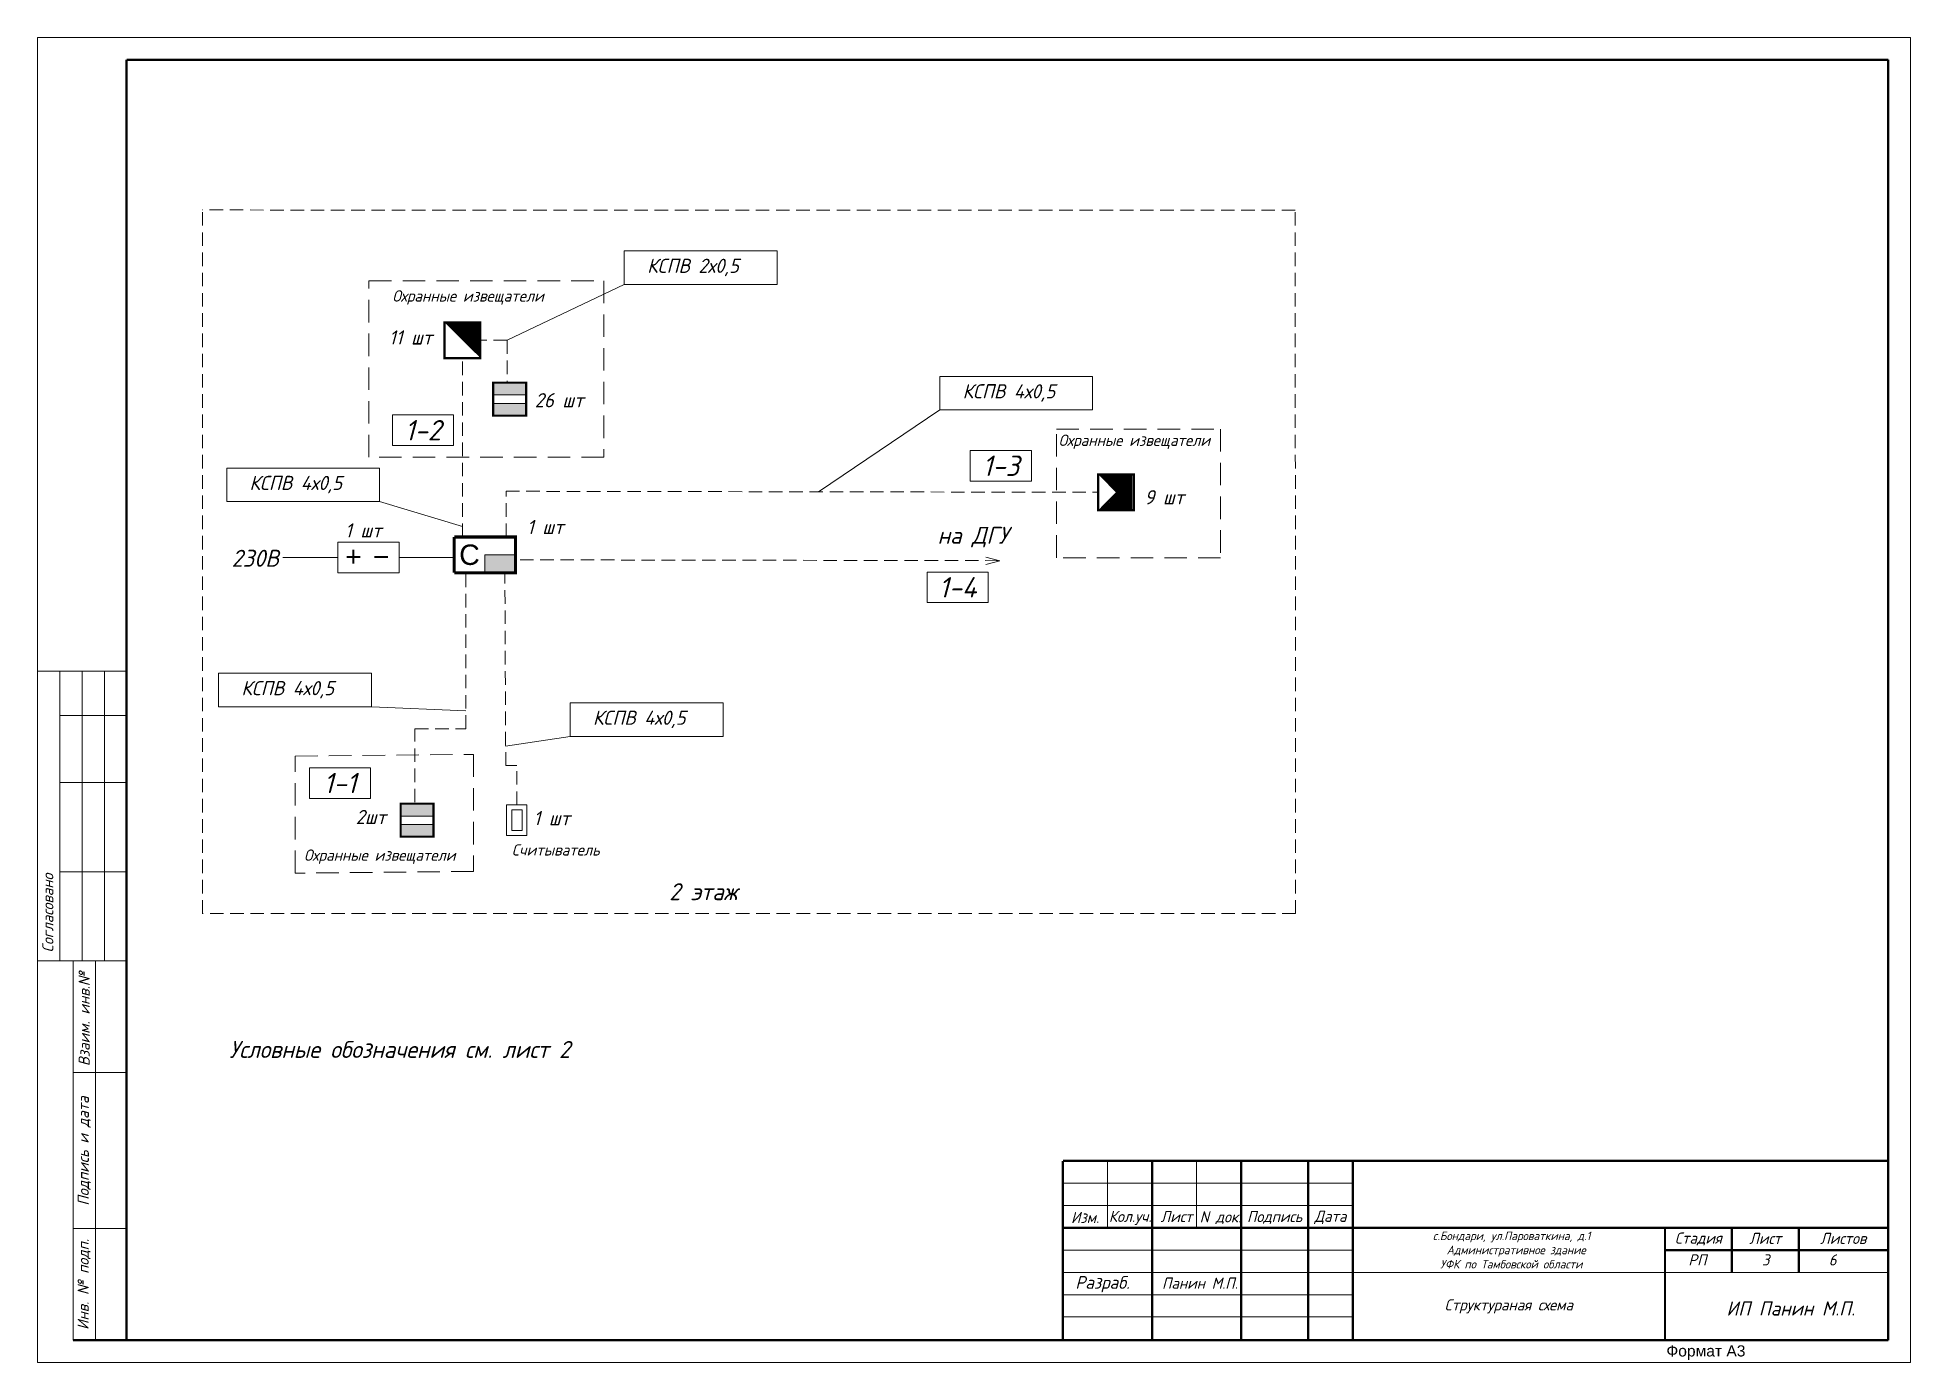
# Model space of a CAD drawing. Header units: inches. Extents: x 595 to 2125, y 393 to 1751.
# Drawn here: x 595.1 to 727.4, y 1390.5 to 1484.1 of the extents above; entities that cross this region are included whole.
import ezdxf

# ---------------------------------------------------------------- set-up
doc = ezdxf.new("R2010")
doc.units = ezdxf.units.IN
doc.header["$MEASUREMENT"] = 0
doc.linetypes.add('HIDDEN2', pattern=[4.7625, 3.175, -1.5875])
doc.linetypes.add('НЕВИДИМАЯ', pattern=[9.525, 6.35, -3.175])
doc.layers.get('0').transparency = 0.7
doc.layers.add('DESC', color=7, linetype='Continuous')
doc.styles.get("Standard").update_dxf_attribs({"font": 'GOST_Common Italic_0.ttf'})

msp = doc.modelspace()

# ---------------------------------------------------------------- texts
at = {"layer": 'DESC', "color": 7}
for s, p in [('Кол.уч.', (670.75, 1400.42)), ('Лист', (674.4, 1400.41)), ('N док.', (677.17, 1400.39)), ('РП', (711.68, 1397.35)), ('3', (716.88, 1397.35)), ('6', (721.6, 1397.35))]:
    msp.add_text(s, height=0.787, dxfattribs=at).set_placement(p)
at = {"layer": 'DESC', "color": 0, "attachment_point": 1}
for s, width, heights, insert, char_height in [('КСПВ 2х0,5 ', 9.1713, [1.06], (638.14, 1468.43), 1), ('Охранные извещатели', 15.8242, [1.22], (620.14, 1466.2), 0.8), ('11 шт ', 6.4521, [0], (619.9, 1463.37), 1), ('КСПВ 4х0,5 ', 9.1713, [1.06], (660.42, 1459.57), 1), ('26 шт', 6.4521, [0], (630.2, 1458.94), 1), ('\\pt2.4;Охранные извещатели', 15.8242, [1.22], (667.2, 1456.01), 0.8), ('КСПВ 4х0,5 ', 9.1713, [1.06], (610.05, 1453.1), 1), ('9 шт ', 6.4521, [0], (673.26, 1452.09), 1), ('1 шт ', 6.4521, [0], (616.8, 1449.75), 1), ('1 шт ', 6.4521, [0], (629.65, 1449.99), 1), ('на ДГУ', 6.1092, [1.24], (658.65, 1449.5), 1.2), ('230В', 0.7525, [0], (608.79, 1447.88), 1.2), ('КСПВ 4х0,5 ', 9.1713, [1.06], (609.48, 1438.61), 1), ('КСПВ 4х0,5 ', 9.1713, [1.06], (634.31, 1436.52), 1), ('2шт ', 6.4521, [0], (617.55, 1429.51), 1), ('1 шт ', 6.4521, [0], (630.11, 1429.43), 1), ('Охранные извещатели', 15.8242, [1.22], (613.9, 1426.72), 0.8), ('Считыватель', 15.8242, [1.22], (628.58, 1427.09), 0.8), ('2 этаж', 37.2731, [2.89], (639.7, 1424.34), 1.2), ('Условные обозначения см. лист 2', 37.2731, [2.89], (608.63, 1413.2), 1.2)]:
    msp.add_mtext_dynamic_manual_height_columns(s, width=width, gutter_width=1, heights=heights, dxfattribs=dict(at, insert=insert, char_height=char_height))
at = {"layer": 'DESC', "color": 0, "attachment_point": 5}
for s, insert, char_height, width in [('1-2', (622.3, 1456.32), 1.44, 4.32), ('1-3', (663.12, 1453.81), 1.44, 4.32), ('{\\fArial|b0|i0|c204|p34;C}', (625.59, 1447.52), 1.44, 2.16), ('1-4', (660.07, 1445.23), 1.44, 4.32), ('1-1', (616.44, 1431.41), 1.44, 4.32), ('Стадия', (712.39, 1399.22), 0.787, 4.725), ('Лист', (717.11, 1399.26), 0.787, 5.67), ('Листов', (722.62, 1399.26), 0.787, 5.3325)]:
    msp.add_mtext(s, dxfattribs=dict(at, insert=insert, char_height=char_height, width=width))
at = {"layer": 'DESC', "char_height": 0.7875, "attachment_point": 1, "rotation": 90}
for s, insert, width in [('Cогласовано', (595.41, 1419.43), 9.4622), ('Взаим. инв.№', (597.98, 1411.42), 14.4387), ('Подпись и дата', (597.92, 1401.57), 11.3549), ('Инв. № подп.', (597.91, 1392.8), 13.2391)]:
    msp.add_mtext(s, dxfattribs=dict(at, insert=insert, width=width))
at = {"layer": 'DESC', "attachment_point": 5}
for s, insert, char_height, width in [('Изм.', (669.07, 1400.74), 0.787, 3.15), ('Подпись', (682.46, 1400.74), 0.787, 4.725), ('Дата', (686.4, 1400.74), 0.787, 3.15), ('Структураная схема', (699, 1394.46), 0.7875, 22.05)]:
    msp.add_mtext(s, dxfattribs=dict(at, insert=insert, char_height=char_height, width=width))
at = {"layer": 'DESC', "color": 0, "lineweight": 15, "insert": (669.88, 1399.74), "char_height": 0.6, "attachment_point": 1}
msp.add_mtext_dynamic_manual_height_columns('\\pi23.73776;c.Бондари, ул.Пароваткина, д.1\\P\\pi24.36617; Административное здание \\P\\pi24.27003;УФК по Тамбовской области', width=59.1919, gutter_width=1, heights=[0], dxfattribs=at)
at = {"layer": 'DESC', "color": 0, "lineweight": 15, "insert": (670.3, 1396.03), "char_height": 0.9, "width": 7.0924, "attachment_point": 5}
msp.add_mtext('Разраб.', dxfattribs=at)
at = {"layer": 'DESC', "lineweight": 15, "insert": (677.18, 1396.1), "char_height": 0.787, "width": 6.3, "attachment_point": 5}
msp.add_mtext('Панин М.П.', dxfattribs=at)
at = {"layer": 'DESC', "lineweight": 15, "insert": (709.56, 1394.81), "char_height": 1, "attachment_point": 1}
msp.add_mtext_dynamic_manual_height_columns('\\pi4.80835;ИП Панин М.П.', width=17.9743, gutter_width=1, heights=[1.74], dxfattribs=at)
at = {"layer": 'DESC', "linetype": 'НЕВИДИМАЯ', "insert": (710.13, 1391.71), "char_height": 0.7875, "width": 9.1777, "attachment_point": 1}
msp.add_mtext('{\\fArial|b0|i0|c204|p34;Формат А3}', dxfattribs=at)

# ---------------------------------------------------------------- blocks, each defined once
blk = doc.blocks.new('Звуковой')
blk.add_lwpolyline([(0.1, 2.9, 0, 4, 0), (1.5, 1.51, 4, 4, 0)], format="xyseb")
at = {"const_width": 0.2}
blk.add_lwpolyline([(0, 0), (0, 3), (3, 3), (3, 0)], close=True, dxfattribs=at)
blk = doc.blocks.new('Объем')
at = {"const_width": 0.2}
blk.add_lwpolyline([(0, 0), (0, 3), (3, 3), (3, 0)], close=True, dxfattribs=at)
for points in [[(0.21, 2.94), (0.21, 0.09)], [(0.41, 2.94), (0.41, 0.09)], [(0.61, 2.94), (0.61, 0.09)], [(0.8, 2.94), (0.8, 0.09)], [(1.01, 2.94), (1.01, 0.09)], [(1.21, 2.94), (1.21, 0.09)], [(1.39, 1.52), (2.81, 2.97)], [(1.39, 2.94), (1.39, 0.09)], [(1.39, 1.48), (2.82, 0.03)], [(1.56, 2.93), (1.56, 1.76)], [(1.76, 2.94), (1.76, 1.94)], [(1.94, 2.95), (1.94, 2.15)], [(2.13, 2.93), (2.13, 2.33)], [(2.3, 2.93), (2.3, 2.52)], [(2.49, 2.94), (2.49, 2.7)], [(1.56, 0.09), (1.56, 1.25)], [(1.74, 0.06), (1.74, 1.05)], [(1.94, 0.06), (1.94, 0.87)], [(2.13, 0.05), (2.13, 0.66)], [(2.31, 0.06), (2.31, 0.48)], [(2.49, 0.07), (2.49, 0.29)]]:
    blk.add_lwpolyline(points, dxfattribs=at)

# ---------------------------------------------------------------- hatches: boundary and pattern name
at = {"layer": 'DESC', "lineweight": 15}
h = msp.add_hatch(color=0, dxfattribs=at)
h.dxf.hatch_style = 1
h.paths.add_polyline_path([(627.26, 1458.21), (627.26, 1457.35), (629.59, 1457.35), (629.59, 1458.21)])
h.paths.add_polyline_path([(629.59, 1458.81), (629.59, 1459.68), (627.26, 1459.68), (627.26, 1458.81)])
at = {"layer": 'DESC'}
msp.add_hatch(color=0, dxfattribs=at).paths.add_polyline_path([(626.67, 1447.52), (626.67, 1446.26), (628.83, 1446.26), (628.83, 1447.52)])
at = {"layer": 'DESC', "lineweight": 15}
h = msp.add_hatch(color=0, dxfattribs=at)
h.dxf.hatch_style = 1
h.paths.add_polyline_path([(620.73, 1428.48), (620.73, 1427.62), (623.05, 1427.62), (623.05, 1428.48)])
h.paths.add_polyline_path([(623.05, 1429.08), (623.05, 1429.95), (620.73, 1429.95), (620.73, 1429.08)])

# ---------------------------------------------------------------- linework, layer by layer
at = {"layer": 'DESC', "color": 7, "lineweight": 15}
for p, q in [((595.07, 1390.5), (595.07, 1484.05)), ((595.07, 1484.05), (727.37, 1484.05)), ((727.37, 1484.05), (727.37, 1390.5)), ((670.65, 1404.73), (670.65, 1400.01)), ((676.95, 1404.73), (676.95, 1400.01)), ((667.5, 1403.16), (687.98, 1403.16)), ((667.5, 1401.58), (687.98, 1401.58)), ((667.5, 1398.43), (687.98, 1398.43)), ((667.5, 1396.86), (687.98, 1396.86)), ((687.98, 1396.86), (725.78, 1396.86)), ((667.5, 1395.28), (687.98, 1395.28)), ((667.5, 1393.71), (687.98, 1393.71)), ((727.37, 1390.5), (595.07, 1390.5))]:
    msp.add_line(p, q, dxfattribs=at)
at = {"layer": 'DESC', "color": 0, "linetype": 'HIDDEN2', "lineweight": 15, "ltscale": 0.3}
for p, q in [((683.91, 1471.86), (606.72, 1471.87)), ((606.74, 1422.19), (606.72, 1471.86)), ((683.94, 1422.19), (683.91, 1471.86)), ((628.24, 1462.67), (626.35, 1462.67)), ((628.24, 1462.67), (628.24, 1459.77)), ((625.09, 1448.78), (625.09, 1461.41)), ((628.17, 1448.78), (628.17, 1452.01)), ((628.17, 1452.01), (669.99, 1451.94)), ((625.32, 1435.24), (625.32, 1446.26)), ((628.15, 1432.64), (628.09, 1446.26)), ((629.16, 1447.17), (663.04, 1447.11)), ((621.74, 1430.05), (621.74, 1435.24)), ((621.74, 1435.24), (625.32, 1435.24)), ((628.15, 1432.64), (628.93, 1432.64)), ((628.93, 1429.87), (628.93, 1432.64)), ((683.94, 1422.19), (606.71, 1422.19))]:
    msp.add_line(p, q, dxfattribs=at)
at = {"layer": 'DESC', "color": 0, "lineweight": 15}
for p, q in [((636.52, 1466.62), (628.24, 1462.67)), ((658.8, 1457.76), (650.25, 1451.97)), ((619.24, 1451.28), (625.09, 1449.52)), ((663.04, 1447.11), (662.05, 1447.36)), ((612.41, 1447.34), (616.3, 1447.34)), ((620.62, 1447.34), (624.51, 1447.34)), ((628.83, 1447.17), (628.83, 1447.17)), ((663.04, 1447.11), (662.05, 1446.83)), ((618.67, 1436.79), (625.32, 1436.51)), ((632.7, 1434.7), (628.14, 1434.01))]:
    msp.add_line(p, q, dxfattribs=at)
at = {"layer": 'DESC', "lineweight": 15}
for p, q in [((601.37, 1439.32), (595.07, 1439.32)), ((596.65, 1439.32), (596.65, 1418.85)), ((598.22, 1439.32), (598.22, 1418.85)), ((599.8, 1439.32), (599.8, 1418.85)), ((601.37, 1436.17), (596.65, 1436.17)), ((601.37, 1431.45), (596.65, 1431.45)), ((601.37, 1425.15), (596.65, 1425.15)), ((601.37, 1418.85), (595.07, 1418.85)), ((597.59, 1418.85), (597.59, 1392.07)), ((597.59, 1418.85), (601.37, 1418.85)), ((599.17, 1418.85), (599.17, 1392.07)), ((597.59, 1410.97), (601.37, 1410.97)), ((597.59, 1399.95), (601.37, 1399.95))]:
    msp.add_line(p, q, dxfattribs=at)
at = {"layer": 'DESC', "color": 7, "lineweight": 15, "const_width": 0.158}
for points in [[(601.37, 1482.48), (601.37, 1392.07), (725.8, 1392.07)], [(725.8, 1482.48), (601.37, 1482.48)], [(725.8, 1392.07), (725.8, 1482.48)], [(667.5, 1404.73), (667.5, 1392.13)], [(667.5, 1404.73), (725.78, 1404.73)], [(673.8, 1404.73), (673.8, 1392.07)], [(680.1, 1404.73), (680.1, 1392.13)], [(684.83, 1404.73), (684.83, 1392.13)], [(687.98, 1404.73), (687.98, 1392.13)], [(667.5, 1400.01), (725.78, 1400.01)], [(710.03, 1392.07), (710.03, 1400.01)], [(714.75, 1396.86), (714.75, 1400.01)], [(719.48, 1396.86), (719.48, 1400.01)], [(710.03, 1398.43), (725.78, 1398.43)]]:
    msp.add_lwpolyline(points, dxfattribs=at)
at = {"layer": 'DESC', "color": 0, "lineweight": 15}
for points in [[(636.52, 1468.98), (647.32, 1468.98), (647.32, 1466.62), (636.52, 1466.62)], [(627.26, 1459.68), (629.59, 1459.68), (629.59, 1458.81), (627.26, 1458.81)], [(658.8, 1460.12), (669.6, 1460.12), (669.6, 1457.76), (658.8, 1457.76)], [(629.59, 1457.35), (627.26, 1457.35), (627.26, 1458.21), (629.59, 1458.21)], [(608.44, 1453.65), (619.24, 1453.65), (619.24, 1451.28), (608.44, 1451.28)], [(616.3, 1446.26), (620.62, 1446.26), (620.62, 1448.42), (616.3, 1448.42)], [(607.87, 1439.16), (618.67, 1439.16), (618.67, 1436.79), (607.87, 1436.79)], [(632.7, 1437.07), (643.5, 1437.07), (643.5, 1434.7), (632.7, 1434.7)], [(620.73, 1429.95), (623.05, 1429.95), (623.05, 1429.08), (620.73, 1429.08)], [(623.05, 1427.62), (620.73, 1427.62), (620.73, 1428.48), (623.05, 1428.48)]]:
    msp.add_lwpolyline(points, close=True, dxfattribs=at)
at = {"layer": 'DESC', "color": 0, "linetype": 'HIDDEN2', "lineweight": 15, "ltscale": 0.5}
for points in [[(618.49, 1466.88), (635.08, 1466.88), (635.08, 1454.41), (618.49, 1454.41)], [(667.05, 1456.4), (678.64, 1456.4), (678.64, 1447.32), (667.05, 1447.32)], [(613.28, 1433.31), (625.88, 1433.43), (625.88, 1425.17), (613.28, 1425.05)]]:
    msp.add_lwpolyline(points, close=True, dxfattribs=at)
at = {"layer": 'DESC', "color": 0, "lineweight": 15}
for points, const_width in [([(627.26, 1459.68), (629.59, 1459.68), (629.59, 1457.35), (627.26, 1457.35), (627.26, 1459.68)], 0.155), ([(624.51, 1448.78), (624.51, 1446.26)], 0.216), ([(624.51, 1448.78), (628.83, 1448.78), (628.83, 1446.26), (624.51, 1446.26)], 0.216), ([(620.73, 1429.95), (623.05, 1429.95), (623.05, 1427.62), (620.73, 1427.62), (620.73, 1429.95)], 0.155)]:
    msp.add_lwpolyline(points, dxfattribs=dict(at, const_width=const_width))
for points in [[(620.14, 1457.4), (624.46, 1457.4), (624.46, 1455.24), (620.14, 1455.24), (620.14, 1457.4)], [(660.96, 1454.89), (665.28, 1454.89), (665.28, 1452.73), (660.96, 1452.73), (660.96, 1454.89)], [(628.83, 1447.52), (626.67, 1447.52)], [(626.67, 1447.52), (626.67, 1446.26)], [(626.67, 1446.26), (626.67, 1446.26)], [(657.91, 1446.31), (662.23, 1446.31), (662.23, 1444.15), (657.91, 1444.15), (657.91, 1446.31)], [(614.28, 1432.49), (618.6, 1432.49), (618.6, 1430.33), (614.28, 1430.33), (614.28, 1432.49)], [(628.21, 1429.87), (629.65, 1429.87), (629.65, 1427.71), (628.21, 1427.71), (628.21, 1429.87)], [(628.58, 1429.51), (629.3, 1429.51), (629.3, 1428.07), (628.58, 1428.07), (628.58, 1429.51)]]:
    msp.add_lwpolyline(points, dxfattribs=at)
at = {"layer": 'DESC', "color": 0, "linetype": 'НЕВИДИМАЯ', "lineweight": 15, "const_width": 0.144}
for points in [[(616.91, 1447.37), (617.89, 1447.37)], [(617.39, 1447.88), (617.39, 1446.9)], [(618.87, 1447.37), (619.84, 1447.37)]]:
    msp.add_lwpolyline(points, dxfattribs=at)
at = {"layer": 'DESC', "lineweight": 15, "const_width": 0.158}
msp.add_lwpolyline([(597.59, 1392.07), (601.37, 1392.07)], dxfattribs=at)

# ---------------------------------------------------------------- block references
at = {"layer": 'DESC', "color": 0}
for name, p, xscale, yscale, zscale, rotation in [('Звуковой', (623.83, 1463.93), 0.8399951999999031, 0.8399951999999031, 0.8399951999999031, 270), ('Объем', (672.51, 1450.68), -0.8399520000001008, 0.8399520000000122, 0.8399520000000001, 0.05815664228504325)]:
    msp.add_blockref(name, p, dxfattribs=dict(at, xscale=xscale, yscale=yscale, zscale=zscale, rotation=rotation))

msp.set_redraw_order([(e.dxf.handle, doc.entitydb.next_handle()) for e in msp.query("TEXT MTEXT ATTDEF DIMENSION ARC_DIMENSION")])  # texts and dimensions are drawn at this point

doc.saveas('drawing.dxf')
